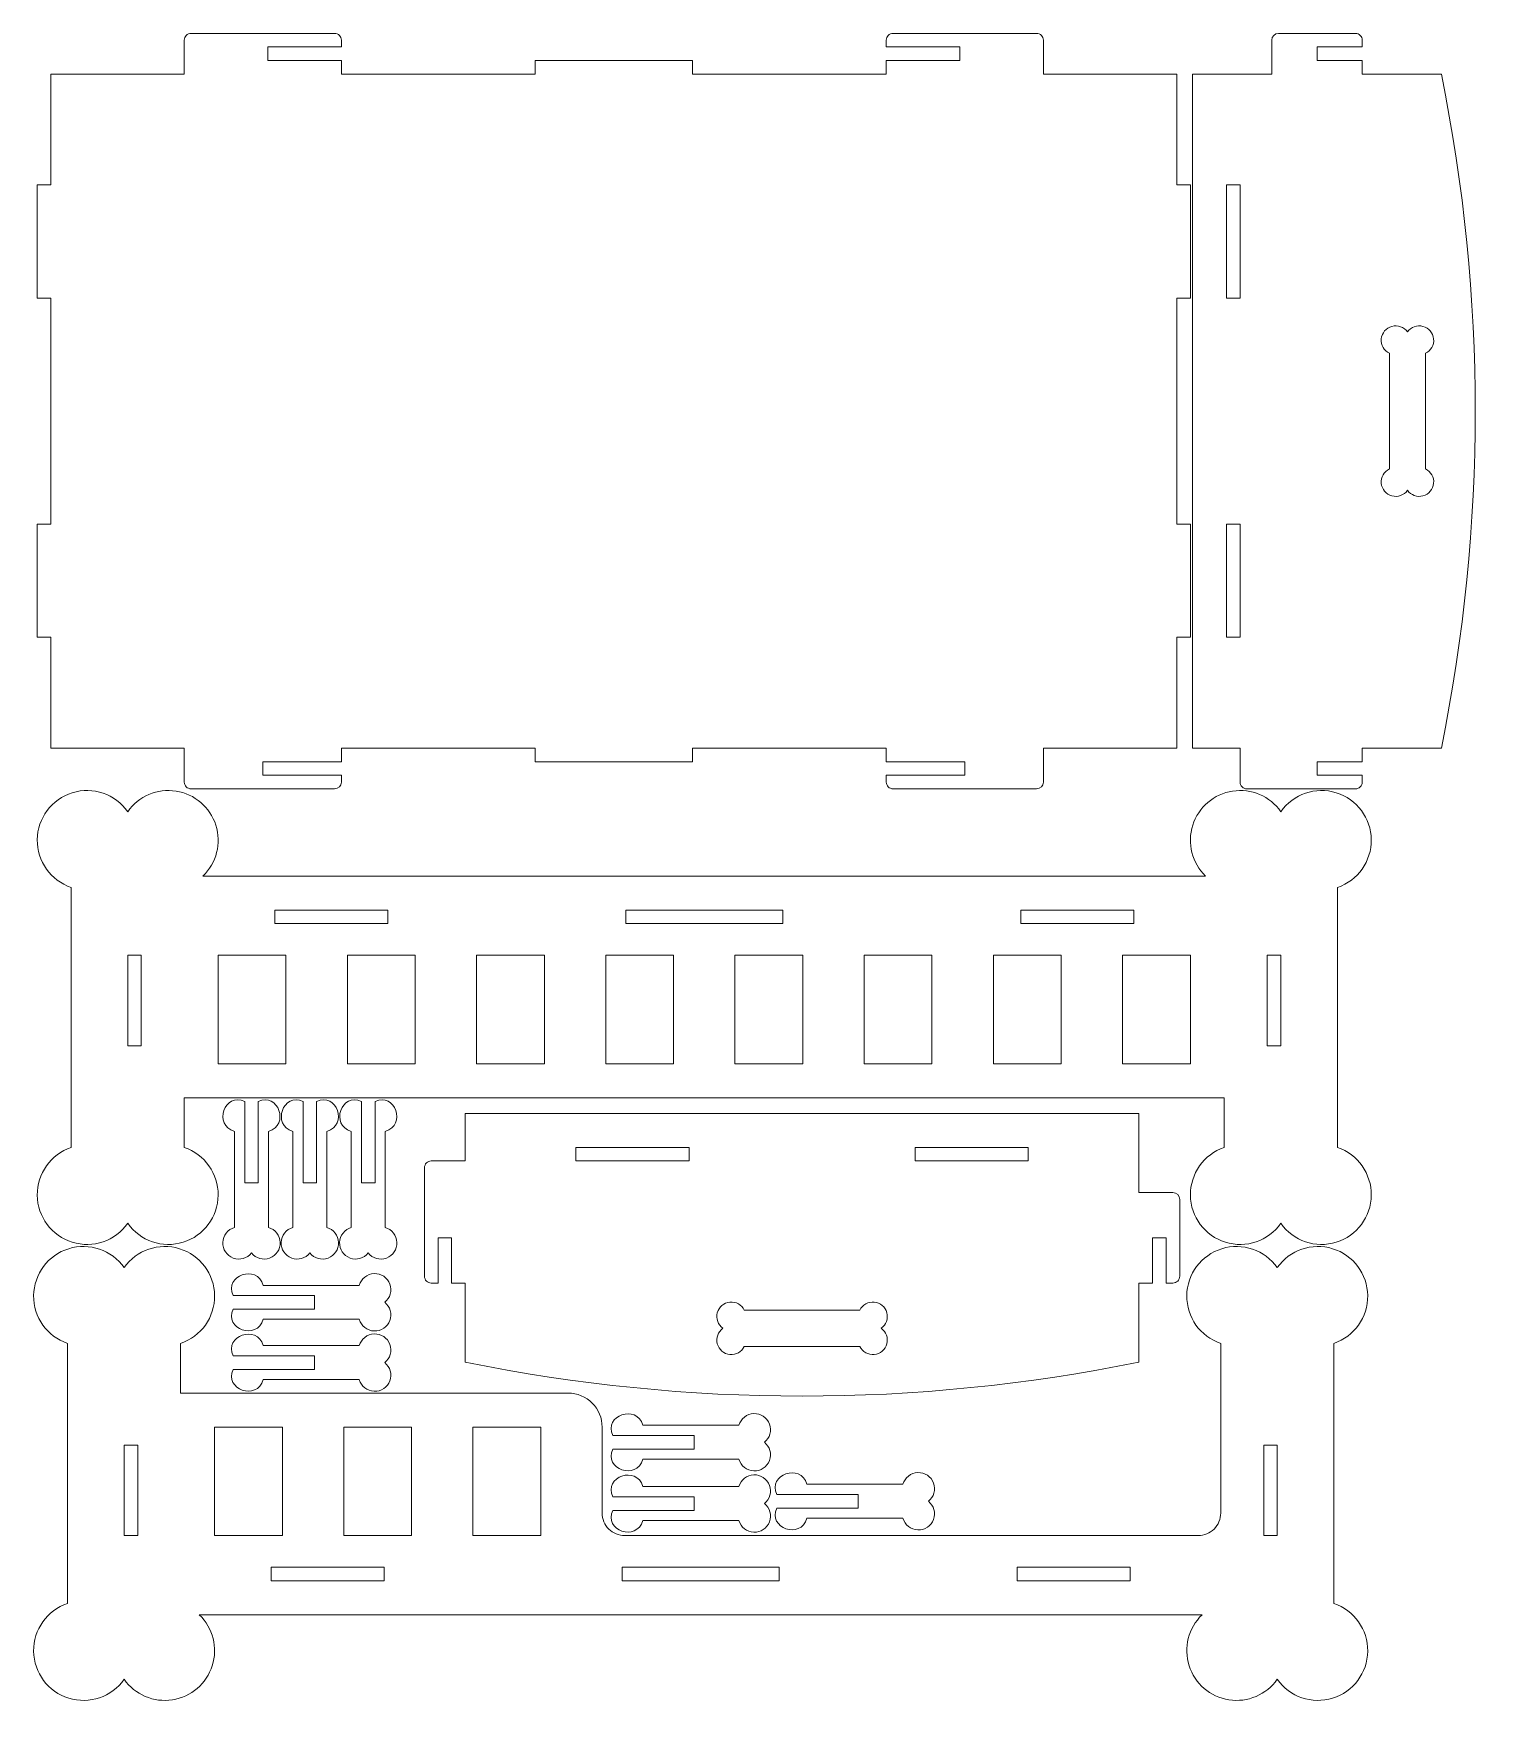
# Model space of a CAD drawing. Header units: millimetres. Extents: x -319 to 324, y -370 to 369.
import ezdxf

# ---------------------------------------------------------------- set-up
doc = ezdxf.new("R2010")
doc.units = ezdxf.units.MM
doc.header["$MEASUREMENT"] = 0
doc.layers.add('Camada 1', color=7, linetype='Continuous')

msp = doc.modelspace()

# ---------------------------------------------------------------- linework, layer by layer
at = {"layer": 'Camada 1', "color": 250, "lineweight": 20}
for points, knots in [([(186.7976, 151.5316), (186.7976, 151.5316), (186.7976, 251.5316), (186.7976, 251.5316), (186.7976, 251.5316), (186.7976, 251.5316), (192.7976, 251.5316), (192.7976, 251.5316), (192.7976, 251.5316), (192.7976, 251.5316), (192.7976, 301.5316), (192.7976, 301.5316), (192.7976, 301.5316), (192.7976, 301.5316), (186.7976, 301.5316), (186.7976, 301.5316), (186.7976, 301.5316), (186.7976, 301.5316), (186.7976, 350.5316), (186.7976, 350.5316), (186.7976, 350.5316), (186.7976, 350.5316), (127.7976, 350.5316), (127.7976, 350.5316), (127.7976, 350.5316), (127.7976, 350.5316), (127.7976, 365.5316), (127.7976, 365.5316), (127.7976, 365.5316), (127.7976, 366.3272), (127.4815, 367.0903), (126.9189, 367.6529), (126.9189, 367.6529), (126.3563, 368.2155), (125.5932, 368.5316), (124.7976, 368.5316), (124.7976, 368.5316), (124.7976, 368.5316), (61.2976, 368.5316), (61.2976, 368.5316), (61.2976, 368.5316), (60.5021, 368.5316), (59.7389, 368.2155), (59.1763, 367.6529), (59.1763, 367.6529), (58.6137, 367.0903), (58.2976, 366.3272), (58.2976, 365.5316), (58.2976, 365.5316), (58.2976, 365.5316), (58.2976, 362.5316), (58.2976, 362.5316), (58.2976, 362.5316), (58.2976, 362.5316), (90.78, 362.5316), (90.78, 362.5316), (90.78, 362.5316), (90.78, 362.5316), (90.78, 356.5316), (90.78, 356.5316), (90.78, 356.5316), (90.78, 356.5316), (58.2976, 356.5316), (58.2976, 356.5316), (58.2976, 356.5316), (58.2976, 356.5316), (58.2976, 350.5316), (58.2976, 350.5316), (58.2976, 350.5316), (58.2976, 350.5316), (-27.4524, 350.5316), (-27.4524, 350.5316), (-27.4524, 350.5316), (-27.4524, 350.5316), (-27.4524, 356.5316), (-27.4524, 356.5316), (-27.4524, 356.5316), (-27.4524, 356.5316), (-96.9524, 356.5316), (-96.9524, 356.5316), (-96.9524, 356.5316), (-96.9524, 356.5316), (-96.9524, 350.5316), (-96.9524, 350.5316), (-96.9524, 350.5316), (-96.9524, 350.5316), (-182.7024, 350.5316), (-182.7024, 350.5316), (-182.7024, 350.5316), (-182.7024, 350.5316), (-182.7024, 356.5316), (-182.7024, 356.5316), (-182.7024, 356.5316), (-182.7024, 356.5316), (-215.1848, 356.5316), (-215.1848, 356.5316), (-215.1848, 356.5316), (-215.1848, 356.5316), (-215.1848, 362.5316), (-215.1848, 362.5316), (-215.1848, 362.5316), (-215.1848, 362.5316), (-182.7024, 362.5316), (-182.7024, 362.5316), (-182.7024, 362.5316), (-182.7024, 362.5316), (-182.7024, 365.5316), (-182.7024, 365.5316), (-182.7024, 365.5316), (-182.7024, 366.3272), (-183.0185, 367.0903), (-183.5811, 367.6529), (-183.5811, 367.6529), (-184.1437, 368.2155), (-184.9068, 368.5316), (-185.7024, 368.5316), (-185.7024, 368.5316), (-185.7024, 368.5316), (-249.2024, 368.5316), (-249.2024, 368.5316), (-249.2024, 368.5316), (-249.9979, 368.5316), (-250.7611, 368.2155), (-251.3237, 367.6529), (-251.3237, 367.6529), (-251.8863, 367.0903), (-252.2024, 366.3272), (-252.2024, 365.5316), (-252.2024, 365.5316), (-252.2024, 365.5316), (-252.2024, 350.5316), (-252.2024, 350.5316), (-252.2024, 350.5316), (-252.2024, 350.5316), (-311.2024, 350.5316), (-311.2024, 350.5316), (-311.2024, 350.5316), (-311.2024, 350.5316), (-311.2024, 301.5316), (-311.2024, 301.5316), (-311.2024, 301.5316), (-311.2024, 301.5316), (-317.2024, 301.5316), (-317.2024, 301.5316), (-317.2024, 301.5316), (-317.2024, 301.5316), (-317.2024, 251.5316), (-317.2024, 251.5316), (-317.2024, 251.5316), (-317.2024, 251.5316), (-311.2024, 251.5316), (-311.2024, 251.5316), (-311.2024, 251.5316), (-311.2024, 251.5316), (-311.2024, 151.5316), (-311.2024, 151.5316), (-311.2024, 151.5316), (-311.2024, 151.5316), (-317.2024, 151.5316), (-317.2024, 151.5316), (-317.2024, 151.5316), (-317.2024, 151.5316), (-317.2024, 101.5316), (-317.2024, 101.5316), (-317.2024, 101.5316), (-317.2024, 101.5316), (-311.2024, 101.5316), (-311.2024, 101.5316), (-311.2024, 101.5316), (-311.2024, 101.5316), (-311.2024, 52.5316), (-311.2024, 52.5316), (-311.2024, 52.5316), (-311.2024, 52.5316), (-252.2024, 52.5316), (-252.2024, 52.5316), (-252.2024, 52.5316), (-252.2024, 52.5316), (-252.2024, 37.5316), (-252.2024, 37.5316), (-252.2024, 37.5316), (-252.2024, 36.7362), (-251.8863, 35.9729), (-251.3237, 35.4103), (-251.3237, 35.4103), (-250.7611, 34.8477), (-249.998, 34.5316), (-249.2024, 34.5316), (-249.2024, 34.5316), (-249.2024, 34.5316), (-185.7024, 34.5316), (-185.7024, 34.5316), (-185.7024, 34.5316), (-184.0456, 34.5316), (-182.7024, 35.8747), (-182.7024, 37.5316), (-182.7024, 37.5316), (-182.7024, 37.5316), (-182.7024, 40.5316), (-182.7024, 40.5316), (-182.7024, 40.5316), (-182.7024, 40.5316), (-217.4524, 40.5316), (-217.4524, 40.5316), (-217.4524, 40.5316), (-217.4524, 40.5316), (-217.4524, 46.5316), (-217.4524, 46.5316), (-217.4524, 46.5316), (-217.4524, 46.5316), (-182.7024, 46.5316), (-182.7024, 46.5316), (-182.7024, 46.5316), (-182.7024, 46.5316), (-182.7024, 52.5316), (-182.7024, 52.5316), (-182.7024, 52.5316), (-182.7024, 52.5316), (-96.9524, 52.5316), (-96.9524, 52.5316), (-96.9524, 52.5316), (-96.9524, 52.5316), (-96.9524, 46.5316), (-96.9524, 46.5316), (-96.9524, 46.5316), (-96.9524, 46.5316), (-27.4524, 46.5316), (-27.4524, 46.5316), (-27.4524, 46.5316), (-27.4524, 46.5316), (-27.4524, 52.5316), (-27.4524, 52.5316), (-27.4524, 52.5316), (-27.4524, 52.5316), (58.2976, 52.5316), (58.2976, 52.5316), (58.2976, 52.5316), (58.2976, 52.5316), (58.2976, 46.5316), (58.2976, 46.5316), (58.2976, 46.5316), (58.2976, 46.5316), (93.0476, 46.5316), (93.0476, 46.5316), (93.0476, 46.5316), (93.0476, 46.5316), (93.0476, 40.5316), (93.0476, 40.5316), (93.0476, 40.5316), (93.0476, 40.5316), (58.2976, 40.5316), (58.2976, 40.5316), (58.2976, 40.5316), (58.2976, 40.5316), (58.2976, 37.5316), (58.2976, 37.5316), (58.2976, 37.5316), (58.2976, 36.7361), (58.6137, 35.9729), (59.1763, 35.4103), (59.1763, 35.4103), (59.7389, 34.8477), (60.502, 34.5316), (61.2976, 34.5316), (61.2976, 34.5316), (61.2976, 34.5316), (124.7976, 34.5316), (124.7976, 34.5316), (124.7976, 34.5316), (126.4544, 34.5316), (127.7976, 35.8747), (127.7976, 37.5316), (127.7976, 37.5316), (127.7976, 37.5316), (127.7976, 52.5316), (127.7976, 52.5316), (127.7976, 52.5316), (127.7976, 52.5316), (186.7976, 52.5316), (186.7976, 52.5316), (186.7976, 52.5316), (186.7976, 52.5316), (186.7976, 101.5316), (186.7976, 101.5316), (186.7976, 101.5316), (186.7976, 101.5316), (192.7976, 101.5316), (192.7976, 101.5316), (192.7976, 101.5316), (192.7976, 101.5316), (192.7976, 151.5316), (192.7976, 151.5316), (192.7976, 151.5316), (192.7976, 151.5316), (186.7976, 151.5316), (186.7976, 151.5316)], [0, 0, 0, 0, 0.01333333, 0.01333333, 0.01333333, 0.01333333, 0.02666667, 0.02666667, 0.02666667, 0.02666667, 0.04, 0.04, 0.04, 0.04, 0.05333333, 0.05333333, 0.05333333, 0.05333333, 0.06666667, 0.06666667, 0.06666667, 0.06666667, 0.08, 0.08, 0.08, 0.08, 0.09333333, 0.09333333, 0.09333333, 0.09333333, 0.10666667, 0.10666667, 0.10666667, 0.10666667, 0.12, 0.12, 0.12, 0.12, 0.13333333, 0.13333333, 0.13333333, 0.13333333, 0.14666667, 0.14666667, 0.14666667, 0.14666667, 0.16, 0.16, 0.16, 0.16, 0.17333333, 0.17333333, 0.17333333, 0.17333333, 0.18666667, 0.18666667, 0.18666667, 0.18666667, 0.2, 0.2, 0.2, 0.2, 0.21333333, 0.21333333, 0.21333333, 0.21333333, 0.22666667, 0.22666667, 0.22666667, 0.22666667, 0.24, 0.24, 0.24, 0.24, 0.25333333, 0.25333333, 0.25333333, 0.25333333, 0.26666667, 0.26666667, 0.26666667, 0.26666667, 0.28, 0.28, 0.28, 0.28, 0.29333333, 0.29333333, 0.29333333, 0.29333333, 0.30666667, 0.30666667, 0.30666667, 0.30666667, 0.32, 0.32, 0.32, 0.32, 0.33333333, 0.33333333, 0.33333333, 0.33333333, 0.34666667, 0.34666667, 0.34666667, 0.34666667, 0.36, 0.36, 0.36, 0.36, 0.37333333, 0.37333333, 0.37333333, 0.37333333, 0.38666667, 0.38666667, 0.38666667, 0.38666667, 0.4, 0.4, 0.4, 0.4, 0.41333333, 0.41333333, 0.41333333, 0.41333333, 0.42666667, 0.42666667, 0.42666667, 0.42666667, 0.44, 0.44, 0.44, 0.44, 0.45333333, 0.45333333, 0.45333333, 0.45333333, 0.46666667, 0.46666667, 0.46666667, 0.46666667, 0.48, 0.48, 0.48, 0.48, 0.49333333, 0.49333333, 0.49333333, 0.49333333, 0.50666667, 0.50666667, 0.50666667, 0.50666667, 0.52, 0.52, 0.52, 0.52, 0.53333333, 0.53333333, 0.53333333, 0.53333333, 0.54666667, 0.54666667, 0.54666667, 0.54666667, 0.56, 0.56, 0.56, 0.56, 0.57333333, 0.57333333, 0.57333333, 0.57333333, 0.58666667, 0.58666667, 0.58666667, 0.58666667, 0.6, 0.6, 0.6, 0.6, 0.61333333, 0.61333333, 0.61333333, 0.61333333, 0.62666667, 0.62666667, 0.62666667, 0.62666667, 0.64, 0.64, 0.64, 0.64, 0.65333333, 0.65333333, 0.65333333, 0.65333333, 0.66666667, 0.66666667, 0.66666667, 0.66666667, 0.68, 0.68, 0.68, 0.68, 0.69333333, 0.69333333, 0.69333333, 0.69333333, 0.70666667, 0.70666667, 0.70666667, 0.70666667, 0.72, 0.72, 0.72, 0.72, 0.73333333, 0.73333333, 0.73333333, 0.73333333, 0.74666667, 0.74666667, 0.74666667, 0.74666667, 0.76, 0.76, 0.76, 0.76, 0.77333333, 0.77333333, 0.77333333, 0.77333333, 0.78666667, 0.78666667, 0.78666667, 0.78666667, 0.8, 0.8, 0.8, 0.8, 0.81333333, 0.81333333, 0.81333333, 0.81333333, 0.82666667, 0.82666667, 0.82666667, 0.82666667, 0.84, 0.84, 0.84, 0.84, 0.85333333, 0.85333333, 0.85333333, 0.85333333, 0.86666667, 0.86666667, 0.86666667, 0.86666667, 0.88, 0.88, 0.88, 0.88, 0.89333333, 0.89333333, 0.89333333, 0.89333333, 0.90666667, 0.90666667, 0.90666667, 0.90666667, 0.92, 0.92, 0.92, 0.92, 0.93333333, 0.93333333, 0.93333333, 0.93333333, 0.94666667, 0.94666667, 0.94666667, 0.94666667, 0.96, 0.96, 0.96, 0.96, 0.97333333, 0.97333333, 0.97333333, 0.97333333, 1, 1, 1, 1]), ([(303.7976, 52.5316), (323.7976, 151.5316), (323.7976, 251.5316), (303.7976, 350.5316), (303.7976, 350.5316), (303.7976, 350.5316), (268.7976, 350.5316), (268.7976, 350.5316), (268.7976, 350.5316), (268.7976, 350.5316), (268.7976, 356.5316), (268.7976, 356.5316), (268.7976, 356.5316), (268.7976, 356.5316), (248.7976, 356.5316), (248.7976, 356.5316), (248.7976, 356.5316), (248.7976, 356.5316), (248.7976, 362.5316), (248.7976, 362.5316), (248.7976, 362.5316), (248.7976, 362.5316), (268.7976, 362.5316), (268.7976, 362.5316), (268.7976, 362.5316), (268.7976, 362.5316), (268.7976, 365.5316), (268.7976, 365.5316), (268.7976, 365.5316), (268.7976, 366.3271), (268.4815, 367.0903), (267.9189, 367.6529), (267.9189, 367.6529), (267.3563, 368.2155), (266.5932, 368.5316), (265.7976, 368.5316), (265.7976, 368.5316), (265.7976, 368.5316), (231.7976, 368.5316), (231.7976, 368.5316), (231.7976, 368.5316), (230.1408, 368.5316), (228.7976, 367.1885), (228.7976, 365.5316), (228.7976, 365.5316), (228.7976, 365.5316), (228.7976, 350.5316), (228.7976, 350.5316), (228.7976, 350.5316), (228.7976, 350.5316), (193.7976, 350.5316), (193.7976, 350.5316), (193.7976, 350.5316), (193.7976, 350.5316), (193.7976, 52.5316), (193.7976, 52.5316), (193.7976, 52.5316), (193.7976, 52.5316), (214.7976, 52.5316), (214.7976, 52.5316), (214.7976, 52.5316), (214.7976, 52.5316), (214.7976, 37.5316), (214.7976, 37.5316), (214.7976, 37.5316), (214.7976, 36.736), (215.1137, 35.9729), (215.6763, 35.4103), (215.6763, 35.4103), (216.2389, 34.8477), (217.002, 34.5316), (217.7976, 34.5316), (217.7976, 34.5316), (217.7976, 34.5316), (265.7976, 34.5316), (265.7976, 34.5316), (265.7976, 34.5316), (266.5931, 34.5316), (267.3563, 34.8477), (267.9189, 35.4103), (267.9189, 35.4103), (268.4815, 35.9729), (268.7976, 36.736), (268.7976, 37.5316), (268.7976, 37.5316), (268.7976, 37.5316), (268.7976, 40.5316), (268.7976, 40.5316), (268.7976, 40.5316), (268.7976, 40.5316), (248.7976, 40.5316), (248.7976, 40.5316), (248.7976, 40.5316), (248.7976, 40.5316), (248.7976, 46.5316), (248.7976, 46.5316), (248.7976, 46.5316), (248.7976, 46.5316), (268.7976, 46.5316), (268.7976, 46.5316), (268.7976, 46.5316), (268.7976, 46.5316), (268.7976, 52.5316), (268.7976, 52.5316), (268.7976, 52.5316), (268.7976, 52.5316), (303.7976, 52.5316), (303.7976, 52.5316)], [0, 0, 0, 0, 0.03571429, 0.03571429, 0.03571429, 0.03571429, 0.07142857, 0.07142857, 0.07142857, 0.07142857, 0.10714286, 0.10714286, 0.10714286, 0.10714286, 0.14285714, 0.14285714, 0.14285714, 0.14285714, 0.17857143, 0.17857143, 0.17857143, 0.17857143, 0.21428571, 0.21428571, 0.21428571, 0.21428571, 0.25, 0.25, 0.25, 0.25, 0.28571429, 0.28571429, 0.28571429, 0.28571429, 0.32142857, 0.32142857, 0.32142857, 0.32142857, 0.35714286, 0.35714286, 0.35714286, 0.35714286, 0.39285714, 0.39285714, 0.39285714, 0.39285714, 0.42857143, 0.42857143, 0.42857143, 0.42857143, 0.46428571, 0.46428571, 0.46428571, 0.46428571, 0.5, 0.5, 0.5, 0.5, 0.53571429, 0.53571429, 0.53571429, 0.53571429, 0.57142857, 0.57142857, 0.57142857, 0.57142857, 0.60714286, 0.60714286, 0.60714286, 0.60714286, 0.64285714, 0.64285714, 0.64285714, 0.64285714, 0.67857143, 0.67857143, 0.67857143, 0.67857143, 0.71428571, 0.71428571, 0.71428571, 0.71428571, 0.75, 0.75, 0.75, 0.75, 0.78571429, 0.78571429, 0.78571429, 0.78571429, 0.82142857, 0.82142857, 0.82142857, 0.82142857, 0.85714286, 0.85714286, 0.85714286, 0.85714286, 0.89285714, 0.89285714, 0.89285714, 0.89285714, 0.92857143, 0.92857143, 0.92857143, 0.92857143, 1, 1, 1, 1]), ([(214.7976, 301.5316), (214.7976, 301.5316), (214.7976, 251.5316), (214.7976, 251.5316), (214.7976, 251.5316), (214.7976, 251.5316), (208.7976, 251.5316), (208.7976, 251.5316), (208.7976, 251.5316), (208.7976, 251.5316), (208.7976, 301.5316), (208.7976, 301.5316), (208.7976, 301.5316), (208.7976, 301.5316), (214.7976, 301.5316), (214.7976, 301.5316)], [0, 0, 0, 0, 0.2, 0.2, 0.2, 0.2, 0.4, 0.4, 0.4, 0.4, 0.6, 0.6, 0.6, 0.6, 1, 1, 1, 1]), ([(277.2161, 169.6166), (276.9627, 172.2771), (278.3913, 174.8144), (280.7976, 175.9774), (280.7976, 175.9774), (280.7976, 175.9774), (280.7976, 227.0858), (280.7976, 227.0858), (280.7976, 227.0858), (278.3913, 228.2488), (276.9627, 230.7861), (277.2161, 233.4467), (277.2161, 233.4467), (277.4695, 236.1072), (279.3514, 238.3292), (281.9339, 239.0171), (281.9339, 239.0171), (284.5164, 239.705), (287.2543, 238.7136), (288.7976, 236.5316), (288.7976, 236.5316), (290.3409, 238.7136), (293.0788, 239.705), (295.6613, 239.0171), (295.6613, 239.0171), (298.2438, 238.3292), (300.1257, 236.1072), (300.3791, 233.4466), (300.3791, 233.4466), (300.6325, 230.7861), (299.2039, 228.2488), (296.7976, 227.0858), (296.7976, 227.0858), (296.7976, 227.0858), (296.7976, 175.9774), (296.7976, 175.9774), (296.7976, 175.9774), (299.2039, 174.8144), (300.6325, 172.2771), (300.3791, 169.6166), (300.3791, 169.6166), (300.1257, 166.956), (298.2438, 164.734), (295.6613, 164.0461), (295.6613, 164.0461), (293.0788, 163.3582), (290.3409, 164.3496), (288.7976, 166.5316), (288.7976, 166.5316), (287.2543, 164.3496), (284.5164, 163.3582), (281.9339, 164.0461), (281.9339, 164.0461), (279.3514, 164.734), (277.4695, 166.956), (277.2161, 169.6166)], [0, 0, 0, 0, 0.06666667, 0.06666667, 0.06666667, 0.06666667, 0.13333333, 0.13333333, 0.13333333, 0.13333333, 0.2, 0.2, 0.2, 0.2, 0.26666667, 0.26666667, 0.26666667, 0.26666667, 0.33333333, 0.33333333, 0.33333333, 0.33333333, 0.4, 0.4, 0.4, 0.4, 0.46666667, 0.46666667, 0.46666667, 0.46666667, 0.53333333, 0.53333333, 0.53333333, 0.53333333, 0.6, 0.6, 0.6, 0.6, 0.66666667, 0.66666667, 0.66666667, 0.66666667, 0.73333333, 0.73333333, 0.73333333, 0.73333333, 0.8, 0.8, 0.8, 0.8, 0.86666667, 0.86666667, 0.86666667, 0.86666667, 1, 1, 1, 1]), ([(214.7976, 151.5316), (214.7976, 151.5316), (214.7976, 101.5316), (214.7976, 101.5316), (214.7976, 101.5316), (214.7976, 101.5316), (208.7976, 101.5316), (208.7976, 101.5316), (208.7976, 101.5316), (208.7976, 101.5316), (208.7976, 151.5316), (208.7976, 151.5316), (208.7976, 151.5316), (208.7976, 151.5316), (214.7976, 151.5316), (214.7976, 151.5316)], [0, 0, 0, 0, 0.2, 0.2, 0.2, 0.2, 0.4, 0.4, 0.4, 0.4, 0.6, 0.6, 0.6, 0.6, 1, 1, 1, 1]), ([(193.8213, 18.4255), (191.2968, 10.448), (193.5163, 1.7291), (199.5478, -4.0704), (199.5478, -4.0704), (199.5478, -4.0704), (-243.945, -4.0704), (-243.945, -4.0704), (-243.945, -4.0704), (-237.9135, 1.7291), (-235.694, 10.448), (-238.2185, 18.4255), (-238.2185, 18.4255), (-240.7429, 26.4029), (-247.5742, 32.2578), (-255.8441, 33.5316), (-255.8441, 33.5316), (-264.1139, 34.8054), (-272.3905, 31.2777), (-277.1986, 24.4296), (-277.1986, 24.4296), (-282.6858, 32.245), (-292.5882, 35.6281), (-301.7103, 32.8039), (-301.7103, 32.8039), (-310.8325, 29.9797), (-317.0911, 21.5932), (-317.2024, 12.0445), (-317.2024, 12.0445), (-317.3137, 2.4959), (-311.2524, -6.0343), (-302.1986, -9.0704), (-302.1986, -9.0704), (-302.1986, -9.0704), (-302.1986, -124.0704), (-302.1986, -124.0704), (-302.1986, -124.0704), (-311.2524, -127.1065), (-317.3137, -135.6367), (-317.2024, -145.1853), (-317.2024, -145.1853), (-317.0911, -154.734), (-310.8325, -163.1205), (-301.7103, -165.9447), (-301.7103, -165.9447), (-292.5882, -168.7689), (-282.6858, -165.3858), (-277.1986, -157.5704), (-277.1986, -157.5704), (-271.7114, -165.3858), (-261.809, -168.7689), (-252.6869, -165.9447), (-252.6869, -165.9447), (-243.5648, -163.1205), (-237.3062, -154.7341), (-237.1948, -145.1854), (-237.1948, -145.1854), (-237.0834, -135.6368), (-243.1447, -127.1066), (-252.1986, -124.0704), (-252.1986, -124.0704), (-252.1986, -124.0704), (-252.1986, -102.0704), (-252.1986, -102.0704), (-252.1986, -102.0704), (-252.1986, -102.0704), (207.8014, -102.0704), (207.8014, -102.0704), (207.8014, -102.0704), (207.8014, -102.0704), (207.8014, -124.0704), (207.8014, -124.0704), (207.8014, -124.0704), (198.7476, -127.1065), (192.6863, -135.6367), (192.7976, -145.1853), (192.7976, -145.1853), (192.9089, -154.734), (199.1675, -163.1205), (208.2897, -165.9447), (208.2897, -165.9447), (217.4118, -168.7689), (227.3142, -165.3858), (232.8014, -157.5704), (232.8014, -157.5704), (238.2886, -165.3858), (248.191, -168.7689), (257.3131, -165.9447), (257.3131, -165.9447), (266.4352, -163.1205), (272.6938, -154.7341), (272.8052, -145.1854), (272.8052, -145.1854), (272.9166, -135.6368), (266.8553, -127.1066), (257.8014, -124.0704), (257.8014, -124.0704), (257.8014, -124.0704), (257.8014, -9.0704), (257.8014, -9.0704), (257.8014, -9.0704), (266.8552, -6.0343), (272.9165, 2.4958), (272.8052, 12.0445), (272.8052, 12.0445), (272.6939, 21.5931), (266.4353, 29.9796), (257.3132, 32.8039), (257.3132, 32.8039), (248.1911, 35.6281), (238.2887, 32.245), (232.8014, 24.4296), (232.8014, 24.4296), (227.9934, 31.2777), (219.7168, 34.8054), (211.4469, 33.5316), (211.4469, 33.5316), (203.1771, 32.2578), (196.3457, 26.403), (193.8213, 18.4255)], [0, 0, 0, 0, 0.03225806, 0.03225806, 0.03225806, 0.03225806, 0.06451613, 0.06451613, 0.06451613, 0.06451613, 0.09677419, 0.09677419, 0.09677419, 0.09677419, 0.12903226, 0.12903226, 0.12903226, 0.12903226, 0.16129032, 0.16129032, 0.16129032, 0.16129032, 0.19354839, 0.19354839, 0.19354839, 0.19354839, 0.22580645, 0.22580645, 0.22580645, 0.22580645, 0.25806452, 0.25806452, 0.25806452, 0.25806452, 0.29032258, 0.29032258, 0.29032258, 0.29032258, 0.32258065, 0.32258065, 0.32258065, 0.32258065, 0.35483871, 0.35483871, 0.35483871, 0.35483871, 0.38709677, 0.38709677, 0.38709677, 0.38709677, 0.41935484, 0.41935484, 0.41935484, 0.41935484, 0.4516129, 0.4516129, 0.4516129, 0.4516129, 0.48387097, 0.48387097, 0.48387097, 0.48387097, 0.51612903, 0.51612903, 0.51612903, 0.51612903, 0.5483871, 0.5483871, 0.5483871, 0.5483871, 0.58064516, 0.58064516, 0.58064516, 0.58064516, 0.61290323, 0.61290323, 0.61290323, 0.61290323, 0.64516129, 0.64516129, 0.64516129, 0.64516129, 0.67741935, 0.67741935, 0.67741935, 0.67741935, 0.70967742, 0.70967742, 0.70967742, 0.70967742, 0.74193548, 0.74193548, 0.74193548, 0.74193548, 0.77419355, 0.77419355, 0.77419355, 0.77419355, 0.80645161, 0.80645161, 0.80645161, 0.80645161, 0.83870968, 0.83870968, 0.83870968, 0.83870968, 0.87096774, 0.87096774, 0.87096774, 0.87096774, 0.90322581, 0.90322581, 0.90322581, 0.90322581, 0.93548387, 0.93548387, 0.93548387, 0.93548387, 1, 1, 1, 1]), ([(-162.1986, -19.0704), (-162.1986, -19.0704), (-162.1986, -25.0704), (-162.1986, -25.0704), (-162.1986, -25.0704), (-162.1986, -25.0704), (-212.1986, -25.0704), (-212.1986, -25.0704), (-212.1986, -25.0704), (-212.1986, -25.0704), (-212.1986, -19.0704), (-212.1986, -19.0704), (-212.1986, -19.0704), (-212.1986, -19.0704), (-162.1986, -19.0704), (-162.1986, -19.0704)], [0, 0, 0, 0, 0.2, 0.2, 0.2, 0.2, 0.4, 0.4, 0.4, 0.4, 0.6, 0.6, 0.6, 0.6, 1, 1, 1, 1]), ([(-56.9486, -19.0704), (-56.9486, -19.0704), (12.5514, -19.0704), (12.5514, -19.0704), (12.5514, -19.0704), (12.5514, -19.0704), (12.5514, -25.0704), (12.5514, -25.0704), (12.5514, -25.0704), (12.5514, -25.0704), (-56.9486, -25.0704), (-56.9486, -25.0704), (-56.9486, -25.0704), (-56.9486, -25.0704), (-56.9486, -19.0704), (-56.9486, -19.0704)], [0, 0, 0, 0, 0.2, 0.2, 0.2, 0.2, 0.4, 0.4, 0.4, 0.4, 0.6, 0.6, 0.6, 0.6, 1, 1, 1, 1]), ([(117.8014, -19.0704), (117.8014, -19.0704), (167.8014, -19.0704), (167.8014, -19.0704), (167.8014, -19.0704), (167.8014, -19.0704), (167.8014, -25.0704), (167.8014, -25.0704), (167.8014, -25.0704), (167.8014, -25.0704), (117.8014, -25.0704), (117.8014, -25.0704), (117.8014, -25.0704), (117.8014, -25.0704), (117.8014, -19.0704), (117.8014, -19.0704)], [0, 0, 0, 0, 0.2, 0.2, 0.2, 0.2, 0.4, 0.4, 0.4, 0.4, 0.6, 0.6, 0.6, 0.6, 1, 1, 1, 1]), ([(-271.1986, -39.0704), (-271.1986, -39.0704), (-271.1986, -79.0704), (-271.1986, -79.0704), (-271.1986, -79.0704), (-271.1986, -79.0704), (-277.1986, -79.0704), (-277.1986, -79.0704), (-277.1986, -79.0704), (-277.1986, -79.0704), (-277.1986, -39.0704), (-277.1986, -39.0704), (-277.1986, -39.0704), (-277.1986, -39.0704), (-271.1986, -39.0704), (-271.1986, -39.0704)], [0, 0, 0, 0, 0.2, 0.2, 0.2, 0.2, 0.4, 0.4, 0.4, 0.4, 0.6, 0.6, 0.6, 0.6, 1, 1, 1, 1]), ([(-207.1986, -39.0704), (-207.1986, -39.0704), (-207.1986, -87.0704), (-207.1986, -87.0704), (-207.1986, -87.0704), (-207.1986, -87.0704), (-237.1986, -87.0704), (-237.1986, -87.0704), (-237.1986, -87.0704), (-237.1986, -87.0704), (-237.1986, -39.0704), (-237.1986, -39.0704), (-237.1986, -39.0704), (-237.1986, -39.0704), (-207.1986, -39.0704), (-207.1986, -39.0704)], [0, 0, 0, 0, 0.2, 0.2, 0.2, 0.2, 0.4, 0.4, 0.4, 0.4, 0.6, 0.6, 0.6, 0.6, 1, 1, 1, 1]), ([(-150.0557, -39.0704), (-150.0557, -39.0704), (-150.0557, -87.0704), (-150.0557, -87.0704), (-150.0557, -87.0704), (-150.0557, -87.0704), (-180.0557, -87.0704), (-180.0557, -87.0704), (-180.0557, -87.0704), (-180.0557, -87.0704), (-180.0557, -39.0704), (-180.0557, -39.0704), (-180.0557, -39.0704), (-180.0557, -39.0704), (-150.0557, -39.0704), (-150.0557, -39.0704)], [0, 0, 0, 0, 0.2, 0.2, 0.2, 0.2, 0.4, 0.4, 0.4, 0.4, 0.6, 0.6, 0.6, 0.6, 1, 1, 1, 1]), ([(-92.9129, -39.0704), (-92.9129, -39.0704), (-92.9129, -87.0704), (-92.9129, -87.0704), (-92.9129, -87.0704), (-92.9129, -87.0704), (-122.9129, -87.0704), (-122.9129, -87.0704), (-122.9129, -87.0704), (-122.9129, -87.0704), (-122.9129, -39.0704), (-122.9129, -39.0704), (-122.9129, -39.0704), (-122.9129, -39.0704), (-92.9129, -39.0704), (-92.9129, -39.0704)], [0, 0, 0, 0, 0.2, 0.2, 0.2, 0.2, 0.4, 0.4, 0.4, 0.4, 0.6, 0.6, 0.6, 0.6, 1, 1, 1, 1]), ([(-35.77, -39.0704), (-35.77, -39.0704), (-35.77, -87.0704), (-35.77, -87.0704), (-35.77, -87.0704), (-35.77, -87.0704), (-65.77, -87.0704), (-65.77, -87.0704), (-65.77, -87.0704), (-65.77, -87.0704), (-65.77, -39.0704), (-65.77, -39.0704), (-65.77, -39.0704), (-65.77, -39.0704), (-35.77, -39.0704), (-35.77, -39.0704)], [0, 0, 0, 0, 0.2, 0.2, 0.2, 0.2, 0.4, 0.4, 0.4, 0.4, 0.6, 0.6, 0.6, 0.6, 1, 1, 1, 1]), ([(21.3728, -39.0704), (21.3728, -39.0704), (21.3728, -87.0704), (21.3728, -87.0704), (21.3728, -87.0704), (21.3728, -87.0704), (-8.6272, -87.0704), (-8.6272, -87.0704), (-8.6272, -87.0704), (-8.6272, -87.0704), (-8.6272, -39.0704), (-8.6272, -39.0704), (-8.6272, -39.0704), (-8.6272, -39.0704), (21.3728, -39.0704), (21.3728, -39.0704)], [0, 0, 0, 0, 0.2, 0.2, 0.2, 0.2, 0.4, 0.4, 0.4, 0.4, 0.6, 0.6, 0.6, 0.6, 1, 1, 1, 1]), ([(78.5157, -39.0704), (78.5157, -39.0704), (78.5157, -87.0704), (78.5157, -87.0704), (78.5157, -87.0704), (78.5157, -87.0704), (48.5157, -87.0704), (48.5157, -87.0704), (48.5157, -87.0704), (48.5157, -87.0704), (48.5157, -39.0704), (48.5157, -39.0704), (48.5157, -39.0704), (48.5157, -39.0704), (78.5157, -39.0704), (78.5157, -39.0704)], [0, 0, 0, 0, 0.2, 0.2, 0.2, 0.2, 0.4, 0.4, 0.4, 0.4, 0.6, 0.6, 0.6, 0.6, 1, 1, 1, 1]), ([(135.6585, -39.0704), (135.6585, -39.0704), (135.6585, -87.0704), (135.6585, -87.0704), (135.6585, -87.0704), (135.6585, -87.0704), (105.6585, -87.0704), (105.6585, -87.0704), (105.6585, -87.0704), (105.6585, -87.0704), (105.6585, -39.0704), (105.6585, -39.0704), (105.6585, -39.0704), (105.6585, -39.0704), (135.6585, -39.0704), (135.6585, -39.0704)], [0, 0, 0, 0, 0.2, 0.2, 0.2, 0.2, 0.4, 0.4, 0.4, 0.4, 0.6, 0.6, 0.6, 0.6, 1, 1, 1, 1]), ([(162.8014, -39.0704), (162.8014, -39.0704), (192.8014, -39.0704), (192.8014, -39.0704), (192.8014, -39.0704), (192.8014, -39.0704), (192.8014, -87.0704), (192.8014, -87.0704), (192.8014, -87.0704), (192.8014, -87.0704), (162.8014, -87.0704), (162.8014, -87.0704), (162.8014, -87.0704), (162.8014, -87.0704), (162.8014, -39.0704), (162.8014, -39.0704)], [0, 0, 0, 0, 0.2, 0.2, 0.2, 0.2, 0.4, 0.4, 0.4, 0.4, 0.6, 0.6, 0.6, 0.6, 1, 1, 1, 1]), ([(226.8014, -39.0704), (226.8014, -39.0704), (232.8014, -39.0704), (232.8014, -39.0704), (232.8014, -39.0704), (232.8014, -39.0704), (232.8014, -79.0704), (232.8014, -79.0704), (232.8014, -79.0704), (232.8014, -79.0704), (226.8014, -79.0704), (226.8014, -79.0704), (226.8014, -79.0704), (226.8014, -79.0704), (226.8014, -39.0704), (226.8014, -39.0704)], [0, 0, 0, 0, 0.2, 0.2, 0.2, 0.2, 0.4, 0.4, 0.4, 0.4, 0.6, 0.6, 0.6, 0.6, 1, 1, 1, 1]), ([(-214.9648, -159.4368), (-214.9648, -159.4368), (-214.9648, -116.9257), (-214.9648, -116.9257), (-214.9648, -116.9257), (-205.4061, -114.2471), (-210.6127, -99.4169), (-219.4648, -103.6766), (-219.4648, -103.6766), (-219.4648, -103.6766), (-219.4648, -139.6812), (-219.4648, -139.6812), (-219.4648, -139.6812), (-219.4648, -139.6812), (-225.4648, -139.6812), (-225.4648, -139.6812), (-225.4648, -139.6812), (-225.4648, -139.6812), (-225.4648, -103.6766), (-225.4648, -103.6766), (-225.4648, -103.6766), (-234.317, -99.4169), (-239.5234, -114.2472), (-229.9648, -116.9257), (-229.9648, -116.9257), (-229.9648, -116.9257), (-229.9648, -159.4368), (-229.9648, -159.4368), (-229.9648, -159.4368), (-232.9313, -160.2681), (-235.0246, -162.9158), (-235.149, -165.9941), (-235.149, -165.9941), (-235.2733, -169.0724), (-233.4004, -171.8804), (-230.5106, -172.9482), (-230.5106, -172.9482), (-227.6208, -174.0161), (-224.372, -173.1007), (-222.4648, -170.6812), (-222.4648, -170.6812), (-220.5576, -173.1007), (-217.3088, -174.0161), (-214.419, -172.9482), (-214.419, -172.9482), (-211.5292, -171.8804), (-209.6563, -169.0724), (-209.7806, -165.9941), (-209.7806, -165.9941), (-209.905, -162.9158), (-211.9982, -160.2681), (-214.9648, -159.4368)], [0, 0, 0, 0, 0.07142857, 0.07142857, 0.07142857, 0.07142857, 0.14285714, 0.14285714, 0.14285714, 0.14285714, 0.21428571, 0.21428571, 0.21428571, 0.21428571, 0.28571429, 0.28571429, 0.28571429, 0.28571429, 0.35714286, 0.35714286, 0.35714286, 0.35714286, 0.42857143, 0.42857143, 0.42857143, 0.42857143, 0.5, 0.5, 0.5, 0.5, 0.57142857, 0.57142857, 0.57142857, 0.57142857, 0.64285714, 0.64285714, 0.64285714, 0.64285714, 0.71428571, 0.71428571, 0.71428571, 0.71428571, 0.78571429, 0.78571429, 0.78571429, 0.78571429, 0.85714286, 0.85714286, 0.85714286, 0.85714286, 1, 1, 1, 1]), ([(-189.1415, -159.4368), (-189.1415, -159.4368), (-189.1415, -116.9257), (-189.1415, -116.9257), (-189.1415, -116.9257), (-179.5828, -114.2471), (-184.7894, -99.4169), (-193.6415, -103.6766), (-193.6415, -103.6766), (-193.6415, -103.6766), (-193.6415, -139.6812), (-193.6415, -139.6812), (-193.6415, -139.6812), (-193.6415, -139.6812), (-199.6415, -139.6812), (-199.6415, -139.6812), (-199.6415, -139.6812), (-199.6415, -139.6812), (-199.6415, -103.6766), (-199.6415, -103.6766), (-199.6415, -103.6766), (-208.4937, -99.4169), (-213.7001, -114.2472), (-204.1415, -116.9257), (-204.1415, -116.9257), (-204.1415, -116.9257), (-204.1415, -159.4368), (-204.1415, -159.4368), (-204.1415, -159.4368), (-207.108, -160.2681), (-209.2013, -162.9158), (-209.3257, -165.9941), (-209.3257, -165.9941), (-209.45, -169.0724), (-207.5771, -171.8804), (-204.6873, -172.9482), (-204.6873, -172.9482), (-201.7975, -174.0161), (-198.5487, -173.1007), (-196.6415, -170.6812), (-196.6415, -170.6812), (-194.7343, -173.1007), (-191.4855, -174.0161), (-188.5957, -172.9482), (-188.5957, -172.9482), (-185.7059, -171.8804), (-183.833, -169.0724), (-183.9573, -165.9941), (-183.9573, -165.9941), (-184.0817, -162.9158), (-186.1749, -160.2681), (-189.1415, -159.4368)], [0, 0, 0, 0, 0.07142857, 0.07142857, 0.07142857, 0.07142857, 0.14285714, 0.14285714, 0.14285714, 0.14285714, 0.21428571, 0.21428571, 0.21428571, 0.21428571, 0.28571429, 0.28571429, 0.28571429, 0.28571429, 0.35714286, 0.35714286, 0.35714286, 0.35714286, 0.42857143, 0.42857143, 0.42857143, 0.42857143, 0.5, 0.5, 0.5, 0.5, 0.57142857, 0.57142857, 0.57142857, 0.57142857, 0.64285714, 0.64285714, 0.64285714, 0.64285714, 0.71428571, 0.71428571, 0.71428571, 0.71428571, 0.78571429, 0.78571429, 0.78571429, 0.78571429, 0.85714286, 0.85714286, 0.85714286, 0.85714286, 1, 1, 1, 1]), ([(-163.3182, -159.4368), (-163.3182, -159.4368), (-163.3182, -116.9257), (-163.3182, -116.9257), (-163.3182, -116.9257), (-153.7595, -114.2471), (-158.9661, -99.4169), (-167.8182, -103.6766), (-167.8182, -103.6766), (-167.8182, -103.6766), (-167.8182, -139.6812), (-167.8182, -139.6812), (-167.8182, -139.6812), (-167.8182, -139.6812), (-173.8182, -139.6812), (-173.8182, -139.6812), (-173.8182, -139.6812), (-173.8182, -139.6812), (-173.8182, -103.6766), (-173.8182, -103.6766), (-173.8182, -103.6766), (-182.6704, -99.4169), (-187.8768, -114.2472), (-178.3182, -116.9257), (-178.3182, -116.9257), (-178.3182, -116.9257), (-178.3182, -159.4368), (-178.3182, -159.4368), (-178.3182, -159.4368), (-181.2847, -160.2681), (-183.378, -162.9158), (-183.5024, -165.9941), (-183.5024, -165.9941), (-183.6267, -169.0724), (-181.7538, -171.8804), (-178.864, -172.9482), (-178.864, -172.9482), (-175.9742, -174.0161), (-172.7254, -173.1007), (-170.8182, -170.6812), (-170.8182, -170.6812), (-168.911, -173.1007), (-165.6622, -174.0161), (-162.7724, -172.9482), (-162.7724, -172.9482), (-159.8826, -171.8804), (-158.0097, -169.0724), (-158.134, -165.9941), (-158.134, -165.9941), (-158.2584, -162.9158), (-160.3516, -160.2681), (-163.3182, -159.4368)], [0, 0, 0, 0, 0.07142857, 0.07142857, 0.07142857, 0.07142857, 0.14285714, 0.14285714, 0.14285714, 0.14285714, 0.21428571, 0.21428571, 0.21428571, 0.21428571, 0.28571429, 0.28571429, 0.28571429, 0.28571429, 0.35714286, 0.35714286, 0.35714286, 0.35714286, 0.42857143, 0.42857143, 0.42857143, 0.42857143, 0.5, 0.5, 0.5, 0.5, 0.57142857, 0.57142857, 0.57142857, 0.57142857, 0.64285714, 0.64285714, 0.64285714, 0.64285714, 0.71428571, 0.71428571, 0.71428571, 0.71428571, 0.78571429, 0.78571429, 0.78571429, 0.78571429, 0.85714286, 0.85714286, 0.85714286, 0.85714286, 1, 1, 1, 1]), ([(-127.9416, -218.9883), (-28.9416, -238.9883), (71.0584, -238.9883), (170.0584, -218.9883), (170.0584, -218.9883), (170.0584, -218.9883), (170.0584, -183.9883), (170.0584, -183.9883), (170.0584, -183.9883), (170.0584, -183.9883), (176.0584, -183.9883), (176.0584, -183.9883), (176.0584, -183.9883), (176.0584, -183.9883), (176.0584, -163.9883), (176.0584, -163.9883), (176.0584, -163.9883), (176.0584, -163.9883), (182.0584, -163.9883), (182.0584, -163.9883), (182.0584, -163.9883), (182.0584, -163.9883), (182.0584, -183.9883), (182.0584, -183.9883), (182.0584, -183.9883), (182.0584, -183.9883), (185.0584, -183.9883), (185.0584, -183.9883), (185.0584, -183.9883), (185.8539, -183.9883), (186.6171, -183.6722), (187.1797, -183.1096), (187.1797, -183.1096), (187.7423, -182.547), (188.0584, -181.7839), (188.0584, -180.9883), (188.0584, -180.9883), (188.0584, -180.9883), (188.0584, -146.9883), (188.0584, -146.9883), (188.0584, -146.9883), (188.0584, -145.3315), (186.7153, -143.9883), (185.0584, -143.9883), (185.0584, -143.9883), (185.0584, -143.9883), (170.0584, -143.9883), (170.0584, -143.9883), (170.0584, -143.9883), (170.0584, -143.9883), (170.0584, -108.9883), (170.0584, -108.9883), (170.0584, -108.9883), (170.0584, -108.9883), (-127.9416, -108.9883), (-127.9416, -108.9883), (-127.9416, -108.9883), (-127.9416, -108.9883), (-127.9416, -129.9883), (-127.9416, -129.9883), (-127.9416, -129.9883), (-127.9416, -129.9883), (-142.9416, -129.9883), (-142.9416, -129.9883), (-142.9416, -129.9883), (-143.7372, -129.9883), (-144.5003, -130.3044), (-145.0629, -130.867), (-145.0629, -130.867), (-145.6255, -131.4296), (-145.9416, -132.1927), (-145.9416, -132.9883), (-145.9416, -132.9883), (-145.9416, -132.9883), (-145.9416, -180.9883), (-145.9416, -180.9883), (-145.9416, -180.9883), (-145.9416, -181.7838), (-145.6255, -182.547), (-145.0629, -183.1096), (-145.0629, -183.1096), (-144.5003, -183.6722), (-143.7372, -183.9883), (-142.9416, -183.9883), (-142.9416, -183.9883), (-142.9416, -183.9883), (-139.9416, -183.9883), (-139.9416, -183.9883), (-139.9416, -183.9883), (-139.9416, -183.9883), (-139.9416, -163.9883), (-139.9416, -163.9883), (-139.9416, -163.9883), (-139.9416, -163.9883), (-133.9416, -163.9883), (-133.9416, -163.9883), (-133.9416, -163.9883), (-133.9416, -163.9883), (-133.9416, -183.9883), (-133.9416, -183.9883), (-133.9416, -183.9883), (-133.9416, -183.9883), (-127.9416, -183.9883), (-127.9416, -183.9883), (-127.9416, -183.9883), (-127.9416, -183.9883), (-127.9416, -218.9883), (-127.9416, -218.9883)], [0, 0, 0, 0, 0.03571429, 0.03571429, 0.03571429, 0.03571429, 0.07142857, 0.07142857, 0.07142857, 0.07142857, 0.10714286, 0.10714286, 0.10714286, 0.10714286, 0.14285714, 0.14285714, 0.14285714, 0.14285714, 0.17857143, 0.17857143, 0.17857143, 0.17857143, 0.21428571, 0.21428571, 0.21428571, 0.21428571, 0.25, 0.25, 0.25, 0.25, 0.28571429, 0.28571429, 0.28571429, 0.28571429, 0.32142857, 0.32142857, 0.32142857, 0.32142857, 0.35714286, 0.35714286, 0.35714286, 0.35714286, 0.39285714, 0.39285714, 0.39285714, 0.39285714, 0.42857143, 0.42857143, 0.42857143, 0.42857143, 0.46428571, 0.46428571, 0.46428571, 0.46428571, 0.5, 0.5, 0.5, 0.5, 0.53571429, 0.53571429, 0.53571429, 0.53571429, 0.57142857, 0.57142857, 0.57142857, 0.57142857, 0.60714286, 0.60714286, 0.60714286, 0.60714286, 0.64285714, 0.64285714, 0.64285714, 0.64285714, 0.67857143, 0.67857143, 0.67857143, 0.67857143, 0.71428571, 0.71428571, 0.71428571, 0.71428571, 0.75, 0.75, 0.75, 0.75, 0.78571429, 0.78571429, 0.78571429, 0.78571429, 0.82142857, 0.82142857, 0.82142857, 0.82142857, 0.85714286, 0.85714286, 0.85714286, 0.85714286, 0.89285714, 0.89285714, 0.89285714, 0.89285714, 0.92857143, 0.92857143, 0.92857143, 0.92857143, 1, 1, 1, 1]), ([(-28.9416, -129.9883), (-28.9416, -129.9883), (-78.9416, -129.9883), (-78.9416, -129.9883), (-78.9416, -129.9883), (-78.9416, -129.9883), (-78.9416, -123.9883), (-78.9416, -123.9883), (-78.9416, -123.9883), (-78.9416, -123.9883), (-28.9416, -123.9883), (-28.9416, -123.9883), (-28.9416, -123.9883), (-28.9416, -123.9883), (-28.9416, -129.9883), (-28.9416, -129.9883)], [0, 0, 0, 0, 0.2, 0.2, 0.2, 0.2, 0.4, 0.4, 0.4, 0.4, 0.6, 0.6, 0.6, 0.6, 1, 1, 1, 1]), ([(121.0584, -129.9883), (121.0584, -129.9883), (71.0584, -129.9883), (71.0584, -129.9883), (71.0584, -129.9883), (71.0584, -129.9883), (71.0584, -123.9883), (71.0584, -123.9883), (71.0584, -123.9883), (71.0584, -123.9883), (121.0584, -123.9883), (121.0584, -123.9883), (121.0584, -123.9883), (121.0584, -123.9883), (121.0584, -129.9883), (121.0584, -129.9883)], [0, 0, 0, 0, 0.2, 0.2, 0.2, 0.2, 0.4, 0.4, 0.4, 0.4, 0.6, 0.6, 0.6, 0.6, 1, 1, 1, 1]), ([(-303.304, -367.5459), (-294.1819, -370.3701), (-284.2795, -366.987), (-278.7922, -359.1716), (-278.7922, -359.1716), (-273.9842, -366.0197), (-265.7076, -369.5474), (-257.4377, -368.2736), (-257.4377, -368.2736), (-249.1679, -366.9998), (-242.3365, -361.145), (-239.8121, -353.1675), (-239.8121, -353.1675), (-237.2876, -345.19), (-239.5071, -336.4711), (-245.5386, -330.6716), (-245.5386, -330.6716), (-245.5386, -330.6716), (197.9542, -330.6716), (197.9542, -330.6716), (197.9542, -330.6716), (191.9227, -336.4711), (189.7032, -345.19), (192.2277, -353.1675), (192.2277, -353.1675), (194.7521, -361.1449), (201.5834, -366.9998), (209.8533, -368.2736), (209.8533, -368.2736), (218.1231, -369.5474), (226.3997, -366.0197), (231.2078, -359.1716), (231.2078, -359.1716), (236.695, -366.987), (246.5974, -370.3701), (255.7195, -367.5459), (255.7195, -367.5459), (264.8417, -364.7217), (271.1003, -356.3352), (271.2116, -346.7865), (271.2116, -346.7865), (271.3229, -337.2379), (265.2616, -328.7077), (256.2078, -325.6716), (256.2078, -325.6716), (256.2078, -325.6716), (256.2078, -210.6716), (256.2078, -210.6716), (256.2078, -210.6716), (265.2616, -207.6355), (271.3229, -199.1053), (271.2116, -189.5567), (271.2116, -189.5567), (271.1003, -180.008), (264.8417, -171.6215), (255.7195, -168.7973), (255.7195, -168.7973), (246.5974, -165.9731), (236.695, -169.3562), (231.2078, -177.1716), (231.2078, -177.1716), (225.7206, -169.3562), (215.8182, -165.9731), (206.6961, -168.7973), (206.6961, -168.7973), (197.574, -171.6215), (191.3154, -180.0079), (191.204, -189.5566), (191.204, -189.5566), (191.0926, -199.1052), (197.1539, -207.6354), (206.2078, -210.6716), (206.2078, -210.6716), (206.2078, -210.6716), (206.2078, -285.6716), (206.2078, -285.6716), (206.2078, -285.6716), (206.2078, -288.3238), (205.1542, -290.8673), (203.2789, -292.7427), (203.2789, -292.7427), (201.4035, -294.618), (198.86, -295.6716), (196.2078, -295.6716), (196.2078, -295.6716), (196.2078, -295.6716), (-57.3636, -295.6716), (-57.3636, -295.6716), (-57.3636, -295.6716), (-60.0158, -295.6716), (-62.5593, -294.618), (-64.4347, -292.7427), (-64.4347, -292.7427), (-66.3101, -290.8673), (-67.3636, -288.3238), (-67.3636, -285.6716), (-67.3636, -285.6716), (-67.3636, -285.6716), (-67.3636, -247.6716), (-67.3636, -247.6716), (-67.3636, -247.6716), (-67.3636, -243.6934), (-68.944, -239.878), (-71.757, -237.065), (-71.757, -237.065), (-74.5701, -234.252), (-78.3854, -232.6716), (-82.3636, -232.6716), (-82.3636, -232.6716), (-82.3636, -232.6716), (-253.7922, -232.6716), (-253.7922, -232.6716), (-253.7922, -232.6716), (-253.7922, -232.6716), (-253.7922, -210.6716), (-253.7922, -210.6716), (-253.7922, -210.6716), (-244.7384, -207.6355), (-238.6771, -199.1053), (-238.7884, -189.5567), (-238.7884, -189.5567), (-238.8997, -180.008), (-245.1583, -171.6215), (-254.2805, -168.7973), (-254.2805, -168.7973), (-263.4026, -165.9731), (-273.305, -169.3562), (-278.7922, -177.1716), (-278.7922, -177.1716), (-284.2794, -169.3562), (-294.1818, -165.9731), (-303.3039, -168.7973), (-303.3039, -168.7973), (-312.426, -171.6215), (-318.6846, -180.0079), (-318.796, -189.5566), (-318.796, -189.5566), (-318.9074, -199.1052), (-312.8461, -207.6354), (-303.7922, -210.6716), (-303.7922, -210.6716), (-303.7922, -210.6716), (-303.7922, -325.6716), (-303.7922, -325.6716), (-303.7922, -325.6716), (-312.846, -328.7077), (-318.9073, -337.2378), (-318.796, -346.7865), (-318.796, -346.7865), (-318.6847, -356.3351), (-312.4261, -364.7216), (-303.304, -367.5459)], [0, 0, 0, 0, 0.02564103, 0.02564103, 0.02564103, 0.02564103, 0.05128205, 0.05128205, 0.05128205, 0.05128205, 0.07692308, 0.07692308, 0.07692308, 0.07692308, 0.1025641, 0.1025641, 0.1025641, 0.1025641, 0.12820513, 0.12820513, 0.12820513, 0.12820513, 0.15384615, 0.15384615, 0.15384615, 0.15384615, 0.17948718, 0.17948718, 0.17948718, 0.17948718, 0.20512821, 0.20512821, 0.20512821, 0.20512821, 0.23076923, 0.23076923, 0.23076923, 0.23076923, 0.25641026, 0.25641026, 0.25641026, 0.25641026, 0.28205128, 0.28205128, 0.28205128, 0.28205128, 0.30769231, 0.30769231, 0.30769231, 0.30769231, 0.33333333, 0.33333333, 0.33333333, 0.33333333, 0.35897436, 0.35897436, 0.35897436, 0.35897436, 0.38461538, 0.38461538, 0.38461538, 0.38461538, 0.41025641, 0.41025641, 0.41025641, 0.41025641, 0.43589744, 0.43589744, 0.43589744, 0.43589744, 0.46153846, 0.46153846, 0.46153846, 0.46153846, 0.48717949, 0.48717949, 0.48717949, 0.48717949, 0.51282051, 0.51282051, 0.51282051, 0.51282051, 0.53846154, 0.53846154, 0.53846154, 0.53846154, 0.56410256, 0.56410256, 0.56410256, 0.56410256, 0.58974359, 0.58974359, 0.58974359, 0.58974359, 0.61538462, 0.61538462, 0.61538462, 0.61538462, 0.64102564, 0.64102564, 0.64102564, 0.64102564, 0.66666667, 0.66666667, 0.66666667, 0.66666667, 0.69230769, 0.69230769, 0.69230769, 0.69230769, 0.71794872, 0.71794872, 0.71794872, 0.71794872, 0.74358974, 0.74358974, 0.74358974, 0.74358974, 0.76923077, 0.76923077, 0.76923077, 0.76923077, 0.79487179, 0.79487179, 0.79487179, 0.79487179, 0.82051282, 0.82051282, 0.82051282, 0.82051282, 0.84615385, 0.84615385, 0.84615385, 0.84615385, 0.87179487, 0.87179487, 0.87179487, 0.87179487, 0.8974359, 0.8974359, 0.8974359, 0.8974359, 0.92307692, 0.92307692, 0.92307692, 0.92307692, 0.94871795, 0.94871795, 0.94871795, 0.94871795, 1, 1, 1, 1]), ([(-174.7736, -185.0035), (-174.7736, -185.0035), (-217.2847, -185.0035), (-217.2847, -185.0035), (-217.2847, -185.0035), (-219.9633, -175.4448), (-234.7935, -180.6514), (-230.5338, -189.5035), (-230.5338, -189.5035), (-230.5338, -189.5035), (-194.5292, -189.5035), (-194.5292, -189.5035), (-194.5292, -189.5035), (-194.5292, -189.5035), (-194.5292, -195.5035), (-194.5292, -195.5035), (-194.5292, -195.5035), (-194.5292, -195.5035), (-230.5338, -195.5035), (-230.5338, -195.5035), (-230.5338, -195.5035), (-234.7935, -204.3557), (-219.9632, -209.5621), (-217.2847, -200.0035), (-217.2847, -200.0035), (-217.2847, -200.0035), (-174.7736, -200.0035), (-174.7736, -200.0035), (-174.7736, -200.0035), (-173.9423, -202.97), (-171.2946, -205.0633), (-168.2163, -205.1877), (-168.2163, -205.1877), (-165.138, -205.312), (-162.33, -203.4391), (-161.2622, -200.5493), (-161.2622, -200.5493), (-160.1943, -197.6595), (-161.1097, -194.4107), (-163.5292, -192.5035), (-163.5292, -192.5035), (-161.1097, -190.5963), (-160.1943, -187.3475), (-161.2622, -184.4577), (-161.2622, -184.4577), (-162.33, -181.5679), (-165.138, -179.695), (-168.2163, -179.8193), (-168.2163, -179.8193), (-171.2946, -179.9437), (-173.9423, -182.0369), (-174.7736, -185.0035)], [0, 0, 0, 0, 0.07142857, 0.07142857, 0.07142857, 0.07142857, 0.14285714, 0.14285714, 0.14285714, 0.14285714, 0.21428571, 0.21428571, 0.21428571, 0.21428571, 0.28571429, 0.28571429, 0.28571429, 0.28571429, 0.35714286, 0.35714286, 0.35714286, 0.35714286, 0.42857143, 0.42857143, 0.42857143, 0.42857143, 0.5, 0.5, 0.5, 0.5, 0.57142857, 0.57142857, 0.57142857, 0.57142857, 0.64285714, 0.64285714, 0.64285714, 0.64285714, 0.71428571, 0.71428571, 0.71428571, 0.71428571, 0.78571429, 0.78571429, 0.78571429, 0.78571429, 0.85714286, 0.85714286, 0.85714286, 0.85714286, 1, 1, 1, 1]), ([(-10.8566, -192.4068), (-8.1961, -192.1534), (-5.6588, -193.582), (-4.4958, -195.9883), (-4.4958, -195.9883), (-4.4958, -195.9883), (46.6126, -195.9883), (46.6126, -195.9883), (46.6126, -195.9883), (47.7756, -193.582), (50.3129, -192.1534), (52.9735, -192.4068), (52.9735, -192.4068), (55.634, -192.6602), (57.856, -194.5421), (58.5439, -197.1246), (58.5439, -197.1246), (59.2318, -199.7071), (58.2404, -202.445), (56.0584, -203.9883), (56.0584, -203.9883), (58.2404, -205.5316), (59.2318, -208.2695), (58.5439, -210.852), (58.5439, -210.852), (57.856, -213.4345), (55.634, -215.3164), (52.9734, -215.5698), (52.9734, -215.5698), (50.3129, -215.8232), (47.7756, -214.3946), (46.6126, -211.9883), (46.6126, -211.9883), (46.6126, -211.9883), (-4.4958, -211.9883), (-4.4958, -211.9883), (-4.4958, -211.9883), (-5.6588, -214.3946), (-8.1961, -215.8232), (-10.8566, -215.5698), (-10.8566, -215.5698), (-13.5172, -215.3164), (-15.7392, -213.4345), (-16.4271, -210.852), (-16.4271, -210.852), (-17.115, -208.2695), (-16.1236, -205.5316), (-13.9416, -203.9883), (-13.9416, -203.9883), (-16.1236, -202.445), (-17.115, -199.7071), (-16.4271, -197.1246), (-16.4271, -197.1246), (-15.7392, -194.5421), (-13.5172, -192.6602), (-10.8566, -192.4068)], [0, 0, 0, 0, 0.06666667, 0.06666667, 0.06666667, 0.06666667, 0.13333333, 0.13333333, 0.13333333, 0.13333333, 0.2, 0.2, 0.2, 0.2, 0.26666667, 0.26666667, 0.26666667, 0.26666667, 0.33333333, 0.33333333, 0.33333333, 0.33333333, 0.4, 0.4, 0.4, 0.4, 0.46666667, 0.46666667, 0.46666667, 0.46666667, 0.53333333, 0.53333333, 0.53333333, 0.53333333, 0.6, 0.6, 0.6, 0.6, 0.66666667, 0.66666667, 0.66666667, 0.66666667, 0.73333333, 0.73333333, 0.73333333, 0.73333333, 0.8, 0.8, 0.8, 0.8, 0.86666667, 0.86666667, 0.86666667, 0.86666667, 1, 1, 1, 1]), ([(-174.7736, -211.6735), (-174.7736, -211.6735), (-217.2847, -211.6735), (-217.2847, -211.6735), (-217.2847, -211.6735), (-219.9633, -202.1148), (-234.7935, -207.3214), (-230.5338, -216.1735), (-230.5338, -216.1735), (-230.5338, -216.1735), (-194.5292, -216.1735), (-194.5292, -216.1735), (-194.5292, -216.1735), (-194.5292, -216.1735), (-194.5292, -222.1735), (-194.5292, -222.1735), (-194.5292, -222.1735), (-194.5292, -222.1735), (-230.5338, -222.1735), (-230.5338, -222.1735), (-230.5338, -222.1735), (-234.7935, -231.0257), (-219.9632, -236.2321), (-217.2847, -226.6735), (-217.2847, -226.6735), (-217.2847, -226.6735), (-174.7736, -226.6735), (-174.7736, -226.6735), (-174.7736, -226.6735), (-173.9423, -229.64), (-171.2946, -231.7333), (-168.2163, -231.8577), (-168.2163, -231.8577), (-165.138, -231.982), (-162.33, -230.1091), (-161.2622, -227.2193), (-161.2622, -227.2193), (-160.1943, -224.3295), (-161.1097, -221.0807), (-163.5292, -219.1735), (-163.5292, -219.1735), (-161.1097, -217.2663), (-160.1943, -214.0175), (-161.2622, -211.1277), (-161.2622, -211.1277), (-162.33, -208.2379), (-165.138, -206.365), (-168.2163, -206.4893), (-168.2163, -206.4893), (-171.2946, -206.6137), (-173.9423, -208.7069), (-174.7736, -211.6735)], [0, 0, 0, 0, 0.07142857, 0.07142857, 0.07142857, 0.07142857, 0.14285714, 0.14285714, 0.14285714, 0.14285714, 0.21428571, 0.21428571, 0.21428571, 0.21428571, 0.28571429, 0.28571429, 0.28571429, 0.28571429, 0.35714286, 0.35714286, 0.35714286, 0.35714286, 0.42857143, 0.42857143, 0.42857143, 0.42857143, 0.5, 0.5, 0.5, 0.5, 0.57142857, 0.57142857, 0.57142857, 0.57142857, 0.64285714, 0.64285714, 0.64285714, 0.64285714, 0.71428571, 0.71428571, 0.71428571, 0.71428571, 0.78571429, 0.78571429, 0.78571429, 0.78571429, 0.85714286, 0.85714286, 0.85714286, 0.85714286, 1, 1, 1, 1]), ([(-6.8691, -246.8936), (-6.8691, -246.8936), (-49.3802, -246.8936), (-49.3802, -246.8936), (-49.3802, -246.8936), (-52.0588, -237.3349), (-66.889, -242.5415), (-62.6293, -251.3936), (-62.6293, -251.3936), (-62.6293, -251.3936), (-26.6247, -251.3936), (-26.6247, -251.3936), (-26.6247, -251.3936), (-26.6247, -251.3936), (-26.6247, -257.3936), (-26.6247, -257.3936), (-26.6247, -257.3936), (-26.6247, -257.3936), (-62.6293, -257.3936), (-62.6293, -257.3936), (-62.6293, -257.3936), (-66.889, -266.2458), (-52.0587, -271.4522), (-49.3802, -261.8936), (-49.3802, -261.8936), (-49.3802, -261.8936), (-6.8691, -261.8936), (-6.8691, -261.8936), (-6.8691, -261.8936), (-6.0378, -264.8601), (-3.3901, -266.9534), (-0.3118, -267.0778), (-0.3118, -267.0778), (2.7665, -267.2021), (5.5745, -265.3292), (6.6423, -262.4394), (6.6423, -262.4394), (7.7102, -259.5496), (6.7948, -256.3008), (4.3753, -254.3936), (4.3753, -254.3936), (6.7948, -252.4864), (7.7102, -249.2376), (6.6423, -246.3478), (6.6423, -246.3478), (5.5745, -243.458), (2.7665, -241.5851), (-0.3118, -241.7094), (-0.3118, -241.7094), (-3.3901, -241.8338), (-6.0378, -243.927), (-6.8691, -246.8936)], [0, 0, 0, 0, 0.07142857, 0.07142857, 0.07142857, 0.07142857, 0.14285714, 0.14285714, 0.14285714, 0.14285714, 0.21428571, 0.21428571, 0.21428571, 0.21428571, 0.28571429, 0.28571429, 0.28571429, 0.28571429, 0.35714286, 0.35714286, 0.35714286, 0.35714286, 0.42857143, 0.42857143, 0.42857143, 0.42857143, 0.5, 0.5, 0.5, 0.5, 0.57142857, 0.57142857, 0.57142857, 0.57142857, 0.64285714, 0.64285714, 0.64285714, 0.64285714, 0.71428571, 0.71428571, 0.71428571, 0.71428571, 0.78571429, 0.78571429, 0.78571429, 0.78571429, 0.85714286, 0.85714286, 0.85714286, 0.85714286, 1, 1, 1, 1]), ([(-208.7922, -295.6716), (-208.7922, -295.6716), (-238.7922, -295.6716), (-238.7922, -295.6716), (-238.7922, -295.6716), (-238.7922, -295.6716), (-238.7922, -247.6716), (-238.7922, -247.6716), (-238.7922, -247.6716), (-238.7922, -247.6716), (-208.7922, -247.6716), (-208.7922, -247.6716), (-208.7922, -247.6716), (-208.7922, -247.6716), (-208.7922, -295.6716), (-208.7922, -295.6716)], [0, 0, 0, 0, 0.2, 0.2, 0.2, 0.2, 0.4, 0.4, 0.4, 0.4, 0.6, 0.6, 0.6, 0.6, 1, 1, 1, 1]), ([(-181.6493, -295.6716), (-181.6493, -295.6716), (-181.6493, -247.6716), (-181.6493, -247.6716), (-181.6493, -247.6716), (-181.6493, -247.6716), (-151.6493, -247.6716), (-151.6493, -247.6716), (-151.6493, -247.6716), (-151.6493, -247.6716), (-151.6493, -295.6716), (-151.6493, -295.6716), (-151.6493, -295.6716), (-151.6493, -295.6716), (-181.6493, -295.6716), (-181.6493, -295.6716)], [0, 0, 0, 0, 0.2, 0.2, 0.2, 0.2, 0.4, 0.4, 0.4, 0.4, 0.6, 0.6, 0.6, 0.6, 1, 1, 1, 1]), ([(-124.5065, -295.6716), (-124.5065, -295.6716), (-124.5065, -247.6716), (-124.5065, -247.6716), (-124.5065, -247.6716), (-124.5065, -247.6716), (-94.5065, -247.6716), (-94.5065, -247.6716), (-94.5065, -247.6716), (-94.5065, -247.6716), (-94.5065, -295.6716), (-94.5065, -295.6716), (-94.5065, -295.6716), (-94.5065, -295.6716), (-124.5065, -295.6716), (-124.5065, -295.6716)], [0, 0, 0, 0, 0.2, 0.2, 0.2, 0.2, 0.4, 0.4, 0.4, 0.4, 0.6, 0.6, 0.6, 0.6, 1, 1, 1, 1]), ([(-278.7922, -295.6716), (-278.7922, -295.6716), (-278.7922, -255.6716), (-278.7922, -255.6716), (-278.7922, -255.6716), (-278.7922, -255.6716), (-272.7922, -255.6716), (-272.7922, -255.6716), (-272.7922, -255.6716), (-272.7922, -255.6716), (-272.7922, -295.6716), (-272.7922, -295.6716), (-272.7922, -295.6716), (-272.7922, -295.6716), (-278.7922, -295.6716), (-278.7922, -295.6716)], [0, 0, 0, 0, 0.2, 0.2, 0.2, 0.2, 0.4, 0.4, 0.4, 0.4, 0.6, 0.6, 0.6, 0.6, 1, 1, 1, 1]), ([(225.2078, -295.6716), (225.2078, -295.6716), (225.2078, -255.6716), (225.2078, -255.6716), (225.2078, -255.6716), (225.2078, -255.6716), (231.2078, -255.6716), (231.2078, -255.6716), (231.2078, -255.6716), (231.2078, -255.6716), (231.2078, -295.6716), (231.2078, -295.6716), (231.2078, -295.6716), (231.2078, -295.6716), (225.2078, -295.6716), (225.2078, -295.6716)], [0, 0, 0, 0, 0.2, 0.2, 0.2, 0.2, 0.4, 0.4, 0.4, 0.4, 0.6, 0.6, 0.6, 0.6, 1, 1, 1, 1]), ([(-6.8691, -273.9869), (-6.8691, -273.9869), (-49.3802, -273.9869), (-49.3802, -273.9869), (-49.3802, -273.9869), (-52.0588, -264.4282), (-66.889, -269.6348), (-62.6293, -278.4869), (-62.6293, -278.4869), (-62.6293, -278.4869), (-26.6247, -278.4869), (-26.6247, -278.4869), (-26.6247, -278.4869), (-26.6247, -278.4869), (-26.6247, -284.4869), (-26.6247, -284.4869), (-26.6247, -284.4869), (-26.6247, -284.4869), (-62.6293, -284.4869), (-62.6293, -284.4869), (-62.6293, -284.4869), (-66.889, -293.3391), (-52.0587, -298.5455), (-49.3802, -288.9869), (-49.3802, -288.9869), (-49.3802, -288.9869), (-6.8691, -288.9869), (-6.8691, -288.9869), (-6.8691, -288.9869), (-6.0378, -291.9534), (-3.3901, -294.0467), (-0.3118, -294.1711), (-0.3118, -294.1711), (2.7665, -294.2954), (5.5745, -292.4225), (6.6423, -289.5327), (6.6423, -289.5327), (7.7102, -286.6429), (6.7948, -283.3941), (4.3753, -281.4869), (4.3753, -281.4869), (6.7948, -279.5797), (7.7102, -276.3309), (6.6423, -273.4411), (6.6423, -273.4411), (5.5745, -270.5513), (2.7665, -268.6784), (-0.3118, -268.8027), (-0.3118, -268.8027), (-3.3901, -268.9271), (-6.0378, -271.0203), (-6.8691, -273.9869)], [0, 0, 0, 0, 0.07142857, 0.07142857, 0.07142857, 0.07142857, 0.14285714, 0.14285714, 0.14285714, 0.14285714, 0.21428571, 0.21428571, 0.21428571, 0.21428571, 0.28571429, 0.28571429, 0.28571429, 0.28571429, 0.35714286, 0.35714286, 0.35714286, 0.35714286, 0.42857143, 0.42857143, 0.42857143, 0.42857143, 0.5, 0.5, 0.5, 0.5, 0.57142857, 0.57142857, 0.57142857, 0.57142857, 0.64285714, 0.64285714, 0.64285714, 0.64285714, 0.71428571, 0.71428571, 0.71428571, 0.71428571, 0.78571429, 0.78571429, 0.78571429, 0.78571429, 0.85714286, 0.85714286, 0.85714286, 0.85714286, 1, 1, 1, 1]), ([(65.6798, -272.9836), (65.6798, -272.9836), (23.1687, -272.9836), (23.1687, -272.9836), (23.1687, -272.9836), (20.4901, -263.4249), (5.6599, -268.6315), (9.9196, -277.4836), (9.9196, -277.4836), (9.9196, -277.4836), (45.9242, -277.4836), (45.9242, -277.4836), (45.9242, -277.4836), (45.9242, -277.4836), (45.9242, -283.4836), (45.9242, -283.4836), (45.9242, -283.4836), (45.9242, -283.4836), (9.9196, -283.4836), (9.9196, -283.4836), (9.9196, -283.4836), (5.6599, -292.3358), (20.4902, -297.5422), (23.1687, -287.9836), (23.1687, -287.9836), (23.1687, -287.9836), (65.6798, -287.9836), (65.6798, -287.9836), (65.6798, -287.9836), (66.5111, -290.9501), (69.1588, -293.0434), (72.2371, -293.1678), (72.2371, -293.1678), (75.3154, -293.2921), (78.1234, -291.4192), (79.1912, -288.5294), (79.1912, -288.5294), (80.2591, -285.6396), (79.3437, -282.3908), (76.9242, -280.4836), (76.9242, -280.4836), (79.3437, -278.5764), (80.2591, -275.3276), (79.1912, -272.4378), (79.1912, -272.4378), (78.1234, -269.548), (75.3154, -267.6751), (72.2371, -267.7994), (72.2371, -267.7994), (69.1588, -267.9238), (66.5111, -270.017), (65.6798, -272.9836)], [0, 0, 0, 0, 0.07142857, 0.07142857, 0.07142857, 0.07142857, 0.14285714, 0.14285714, 0.14285714, 0.14285714, 0.21428571, 0.21428571, 0.21428571, 0.21428571, 0.28571429, 0.28571429, 0.28571429, 0.28571429, 0.35714286, 0.35714286, 0.35714286, 0.35714286, 0.42857143, 0.42857143, 0.42857143, 0.42857143, 0.5, 0.5, 0.5, 0.5, 0.57142857, 0.57142857, 0.57142857, 0.57142857, 0.64285714, 0.64285714, 0.64285714, 0.64285714, 0.71428571, 0.71428571, 0.71428571, 0.71428571, 0.78571429, 0.78571429, 0.78571429, 0.78571429, 0.85714286, 0.85714286, 0.85714286, 0.85714286, 1, 1, 1, 1]), ([(-163.7922, -315.6716), (-163.7922, -315.6716), (-213.7922, -315.6716), (-213.7922, -315.6716), (-213.7922, -315.6716), (-213.7922, -315.6716), (-213.7922, -309.6716), (-213.7922, -309.6716), (-213.7922, -309.6716), (-213.7922, -309.6716), (-163.7922, -309.6716), (-163.7922, -309.6716), (-163.7922, -309.6716), (-163.7922, -309.6716), (-163.7922, -315.6716), (-163.7922, -315.6716)], [0, 0, 0, 0, 0.2, 0.2, 0.2, 0.2, 0.4, 0.4, 0.4, 0.4, 0.6, 0.6, 0.6, 0.6, 1, 1, 1, 1]), ([(10.9578, -315.6716), (10.9578, -315.6716), (-58.5422, -315.6716), (-58.5422, -315.6716), (-58.5422, -315.6716), (-58.5422, -315.6716), (-58.5422, -309.6716), (-58.5422, -309.6716), (-58.5422, -309.6716), (-58.5422, -309.6716), (10.9578, -309.6716), (10.9578, -309.6716), (10.9578, -309.6716), (10.9578, -309.6716), (10.9578, -315.6716), (10.9578, -315.6716)], [0, 0, 0, 0, 0.2, 0.2, 0.2, 0.2, 0.4, 0.4, 0.4, 0.4, 0.6, 0.6, 0.6, 0.6, 1, 1, 1, 1]), ([(166.2078, -315.6716), (166.2078, -315.6716), (116.2078, -315.6716), (116.2078, -315.6716), (116.2078, -315.6716), (116.2078, -315.6716), (116.2078, -309.6716), (116.2078, -309.6716), (116.2078, -309.6716), (116.2078, -309.6716), (166.2078, -309.6716), (166.2078, -309.6716), (166.2078, -309.6716), (166.2078, -309.6716), (166.2078, -315.6716), (166.2078, -315.6716)], [0, 0, 0, 0, 0.2, 0.2, 0.2, 0.2, 0.4, 0.4, 0.4, 0.4, 0.6, 0.6, 0.6, 0.6, 1, 1, 1, 1])]:
    msp.add_open_spline(points, degree=3, knots=knots, dxfattribs=at)

doc.saveas('drawing.dxf')
